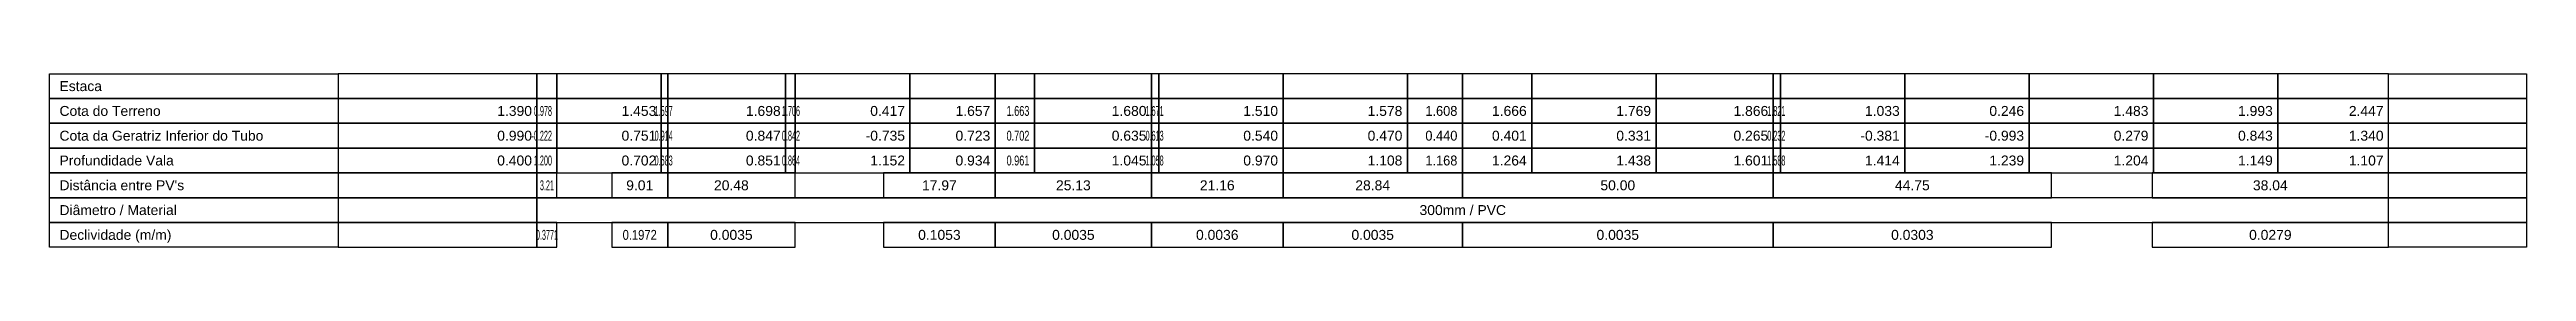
# Model space of a CAD drawing. Extents: x -160 to 364724, y -100 to 7353297.
# Drawn here: x 360149.8 to 360548.2, y 7351480.7 to 7351508.7 of the extents above; entities that cross this region are included whole.
import ezdxf
from ezdxf.enums import TextEntityAlignment as Align

# ---------------------------------------------------------------- set-up
doc = ezdxf.new("R2010")
doc.units = 0
doc.header["$LTSCALE"] = 5
doc.layers.add('PS_PERFIL_COTA_LIN', color=7, linetype='Continuous')
doc.layers.add('PS_PERFIL_COTA_TXT', color=5, linetype='Continuous')
doc.styles.get("Standard").update_dxf_attribs({"font": 'arial.ttf'})

msp = doc.modelspace()

# ---------------------------------------------------------------- texts
at = {"layer": 'PS_PERFIL_COTA_TXT'}
for s, p in [('Estaca', (360151.438, 7351506.7)), ('Cota do Terreno', (360151.438, 7351502.7)), ('Cota da Geratriz Inferior do Tubo', (360151.438, 7351498.7)), ('Profundidade Vala', (360151.438, 7351494.7)), ("Distância entre PV's", (360151.438, 7351490.7)), ('Diâmetro / Material', (360151.438, 7351486.7)), ('Declividade (m/m)', (360151.438, 7351482.7))]:
    msp.add_text(s, height=1.6, dxfattribs=at).set_placement(p, align=Align.MIDDLE_LEFT)
for s, p in [('1.390', (360227.438, 7351502.7)), ('1.453', (360247.438, 7351502.7)), ('1.698', (360267.438, 7351502.7)), ('0.417', (360287.438, 7351502.7)), ('1.657', (360301.152, 7351502.7)), ('1.680', (360326.281, 7351502.7)), ('1.510', (360347.438, 7351502.7)), ('1.578', (360367.438, 7351502.7)), ('1.666', (360387.438, 7351502.7)), ('1.769', (360407.438, 7351502.7)), ('1.866', (360426.283, 7351502.7)), ('1.033', (360447.438, 7351502.7)), ('0.246', (360467.438, 7351502.7)), ('1.483', (360487.438, 7351502.7)), ('1.993', (360507.438, 7351502.7)), ('2.447', (360525.258, 7351502.7)), ('0.990', (360227.438, 7351498.7)), ('0.751', (360247.438, 7351498.7)), ('0.847', (360267.438, 7351498.7)), ('-0.735', (360287.438, 7351498.7)), ('0.723', (360301.152, 7351498.7)), ('0.635', (360326.281, 7351498.7)), ('0.540', (360347.438, 7351498.7)), ('0.470', (360367.438, 7351498.7)), ('0.401', (360387.438, 7351498.7)), ('0.331', (360407.438, 7351498.7)), ('0.265', (360426.283, 7351498.7)), ('-0.381', (360447.438, 7351498.7)), ('-0.993', (360467.438, 7351498.7)), ('0.279', (360487.438, 7351498.7)), ('0.843', (360507.438, 7351498.7)), ('1.340', (360525.258, 7351498.7)), ('0.400', (360227.438, 7351494.7)), ('0.702', (360247.438, 7351494.7)), ('0.851', (360267.438, 7351494.7)), ('1.152', (360287.438, 7351494.7)), ('0.934', (360301.152, 7351494.7)), ('1.045', (360326.281, 7351494.7)), ('0.970', (360347.438, 7351494.7)), ('1.108', (360367.438, 7351494.7)), ('1.264', (360387.438, 7351494.7)), ('1.438', (360407.438, 7351494.7)), ('1.601', (360426.283, 7351494.7)), ('1.414', (360447.438, 7351494.7)), ('1.239', (360467.438, 7351494.7)), ('1.204', (360487.438, 7351494.7)), ('1.149', (360507.438, 7351494.7)), ('1.107', (360525.258, 7351494.7))]:
    msp.add_text(s, height=1.6, dxfattribs=at).set_placement(p, align=Align.MIDDLE_RIGHT)
for s, width, p in [('0.978', 0.5, (360230.653, 7351502.7)), ('1.597', 0.5, (360250.069, 7351502.7)), ('1.706', 0.5, (360270.548, 7351502.7)), ('1.663', 0.654862, (360307.438, 7351502.7)), ('1.671', 0.5, (360329.038, 7351502.7)), ('1.608', 0.921283, (360376.283, 7351502.7)), ('1.821', 0.5, (360429.038, 7351502.7)), ('-0.222', 0.5, (360230.653, 7351498.7)), ('0.914', 0.5, (360250.069, 7351498.7)), ('0.842', 0.5, (360270.548, 7351498.7)), ('0.702', 0.654862, (360307.438, 7351498.7)), ('0.613', 0.5, (360329.038, 7351498.7)), ('0.440', 0.921283, (360376.283, 7351498.7)), ('0.232', 0.5, (360429.038, 7351498.7)), ('1.200', 0.5, (360230.653, 7351494.7)), ('0.683', 0.5, (360250.069, 7351494.7)), ('0.864', 0.5, (360270.548, 7351494.7)), ('0.961', 0.654862, (360307.438, 7351494.7)), ('1.058', 0.5, (360329.038, 7351494.7)), ('1.168', 0.921283, (360376.283, 7351494.7)), ('1.588', 0.5, (360429.038, 7351494.7))]:
    msp.add_text(s, height=1.6, dxfattribs=dict(at, width=width)).set_placement(p, align=Align.MIDDLE_RIGHT)
for s, width, p in [('3.21', 0.5, (360229.845, 7351490.7)), ('0.3771', 0.5, (360229.845, 7351482.7)), ('0.1972', 0.804408, (360244.765, 7351482.7))]:
    msp.add_text(s, height=1.6, dxfattribs=dict(at, width=width)).set_placement(p, align=Align.MIDDLE_CENTER)
for s, p in [('9.01', (360244.765, 7351490.7)), ('20.48', (360259.509, 7351490.7)), ('17.97', (360292.969, 7351490.7)), ('25.13', (360314.517, 7351490.7)), ('21.16', (360337.66, 7351490.7)), ('28.84', (360362.661, 7351490.7)), ('50.00', (360402.083, 7351490.7)), ('44.75', (360449.46, 7351490.7)), ('38.04', (360507.041, 7351490.7)), ('300mm / PVC', (360377.148, 7351486.7)), ('0.0035', (360259.509, 7351482.7)), ('0.1053', (360292.969, 7351482.7)), ('0.0035', (360314.517, 7351482.7)), ('0.0036', (360337.66, 7351482.7)), ('0.0035', (360362.661, 7351482.7)), ('0.0035', (360402.083, 7351482.7)), ('0.0303', (360449.46, 7351482.7)), ('0.0279', (360507.041, 7351482.7))]:
    msp.add_text(s, height=1.6, dxfattribs=at).set_placement(p, align=Align.MIDDLE_CENTER)

# ---------------------------------------------------------------- linework, layer by layer
at = {"layer": 'PS_PERFIL_COTA_LIN', "linetype": 'Continuous'}
for points in [[(360196.238, 7351508.7), (360196.238, 7351504.7), (360149.838, 7351504.7), (360149.838, 7351508.7)], [(360196.238, 7351508.7), (360196.238, 7351504.7), (360228.238, 7351504.7), (360228.238, 7351508.7)], [(360228.238, 7351508.7), (360228.238, 7351504.7), (360231.453, 7351504.7), (360231.453, 7351508.7)], [(360231.453, 7351508.7), (360231.453, 7351504.7), (360248.238, 7351504.7), (360248.238, 7351508.7)], [(360248.238, 7351508.7), (360248.238, 7351504.7), (360249.269, 7351504.7), (360249.269, 7351508.7)], [(360249.269, 7351508.7), (360249.269, 7351504.7), (360268.238, 7351504.7), (360268.238, 7351508.7)], [(360268.238, 7351508.7), (360268.238, 7351504.7), (360269.748, 7351504.7), (360269.748, 7351508.7)], [(360269.748, 7351508.7), (360269.748, 7351504.7), (360288.238, 7351504.7), (360288.238, 7351508.7)], [(360288.238, 7351508.7), (360288.238, 7351504.7), (360301.952, 7351504.7), (360301.952, 7351508.7)], [(360301.952, 7351508.7), (360301.952, 7351504.7), (360308.238, 7351504.7), (360308.238, 7351508.7)], [(360308.238, 7351508.7), (360308.238, 7351504.7), (360327.081, 7351504.7), (360327.081, 7351508.7)], [(360327.081, 7351508.7), (360327.081, 7351504.7), (360328.238, 7351504.7), (360328.238, 7351508.7)], [(360328.238, 7351508.7), (360328.238, 7351504.7), (360348.238, 7351504.7), (360348.238, 7351508.7)], [(360348.238, 7351508.7), (360348.238, 7351504.7), (360368.238, 7351504.7), (360368.238, 7351508.7)], [(360368.238, 7351508.7), (360368.238, 7351504.7), (360377.083, 7351504.7), (360377.083, 7351508.7)], [(360377.083, 7351508.7), (360377.083, 7351504.7), (360388.238, 7351504.7), (360388.238, 7351508.7)], [(360388.238, 7351508.7), (360388.238, 7351504.7), (360408.238, 7351504.7), (360408.238, 7351508.7)], [(360408.238, 7351508.7), (360408.238, 7351504.7), (360427.083, 7351504.7), (360427.083, 7351508.7)], [(360427.083, 7351508.7), (360427.083, 7351504.7), (360428.238, 7351504.7), (360428.238, 7351508.7)], [(360428.238, 7351508.7), (360428.238, 7351504.7), (360448.238, 7351504.7), (360448.238, 7351508.7)], [(360448.238, 7351508.7), (360448.238, 7351504.7), (360468.238, 7351504.7), (360468.238, 7351508.7)], [(360468.238, 7351508.7), (360468.238, 7351504.7), (360488.238, 7351504.7), (360488.238, 7351508.7)], [(360488.238, 7351508.7), (360488.238, 7351504.7), (360508.238, 7351504.7), (360508.238, 7351508.7)], [(360508.238, 7351508.7), (360508.238, 7351504.7), (360526.058, 7351504.7), (360526.058, 7351508.7)], [(360548.238, 7351508.7), (360548.238, 7351504.7), (360526.058, 7351504.7), (360526.058, 7351508.7)], [(360196.238, 7351504.7), (360196.238, 7351500.7), (360149.838, 7351500.7), (360149.838, 7351504.7)], [(360196.238, 7351504.7), (360196.238, 7351500.7), (360228.238, 7351500.7), (360228.238, 7351504.7)], [(360228.238, 7351504.7), (360228.238, 7351500.7), (360231.453, 7351500.7), (360231.453, 7351504.7)], [(360231.453, 7351504.7), (360231.453, 7351500.7), (360248.238, 7351500.7), (360248.238, 7351504.7)], [(360248.238, 7351504.7), (360248.238, 7351500.7), (360249.269, 7351500.7), (360249.269, 7351504.7)], [(360249.269, 7351504.7), (360249.269, 7351500.7), (360268.238, 7351500.7), (360268.238, 7351504.7)], [(360268.238, 7351504.7), (360268.238, 7351500.7), (360269.748, 7351500.7), (360269.748, 7351504.7)], [(360269.748, 7351504.7), (360269.748, 7351500.7), (360288.238, 7351500.7), (360288.238, 7351504.7)], [(360288.238, 7351504.7), (360288.238, 7351500.7), (360301.952, 7351500.7), (360301.952, 7351504.7)], [(360301.952, 7351504.7), (360301.952, 7351500.7), (360308.238, 7351500.7), (360308.238, 7351504.7)], [(360308.238, 7351504.7), (360308.238, 7351500.7), (360327.081, 7351500.7), (360327.081, 7351504.7)], [(360327.081, 7351504.7), (360327.081, 7351500.7), (360328.238, 7351500.7), (360328.238, 7351504.7)], [(360328.238, 7351504.7), (360328.238, 7351500.7), (360348.238, 7351500.7), (360348.238, 7351504.7)], [(360348.238, 7351504.7), (360348.238, 7351500.7), (360368.238, 7351500.7), (360368.238, 7351504.7)], [(360368.238, 7351504.7), (360368.238, 7351500.7), (360377.083, 7351500.7), (360377.083, 7351504.7)], [(360377.083, 7351504.7), (360377.083, 7351500.7), (360388.238, 7351500.7), (360388.238, 7351504.7)], [(360388.238, 7351504.7), (360388.238, 7351500.7), (360408.238, 7351500.7), (360408.238, 7351504.7)], [(360408.238, 7351504.7), (360408.238, 7351500.7), (360427.083, 7351500.7), (360427.083, 7351504.7)], [(360427.083, 7351504.7), (360427.083, 7351500.7), (360428.238, 7351500.7), (360428.238, 7351504.7)], [(360428.238, 7351504.7), (360428.238, 7351500.7), (360448.238, 7351500.7), (360448.238, 7351504.7)], [(360448.238, 7351504.7), (360448.238, 7351500.7), (360468.238, 7351500.7), (360468.238, 7351504.7)], [(360468.238, 7351504.7), (360468.238, 7351500.7), (360488.238, 7351500.7), (360488.238, 7351504.7)], [(360488.238, 7351504.7), (360488.238, 7351500.7), (360508.238, 7351500.7), (360508.238, 7351504.7)], [(360508.238, 7351504.7), (360508.238, 7351500.7), (360526.058, 7351500.7), (360526.058, 7351504.7)], [(360548.238, 7351504.7), (360548.238, 7351500.7), (360526.058, 7351500.7), (360526.058, 7351504.7)], [(360196.238, 7351500.7), (360196.238, 7351496.7), (360149.838, 7351496.7), (360149.838, 7351500.7)], [(360196.238, 7351500.7), (360196.238, 7351496.7), (360228.238, 7351496.7), (360228.238, 7351500.7)], [(360228.238, 7351500.7), (360228.238, 7351496.7), (360231.453, 7351496.7), (360231.453, 7351500.7)], [(360231.453, 7351500.7), (360231.453, 7351496.7), (360248.238, 7351496.7), (360248.238, 7351500.7)], [(360248.238, 7351500.7), (360248.238, 7351496.7), (360249.269, 7351496.7), (360249.269, 7351500.7)], [(360249.269, 7351500.7), (360249.269, 7351496.7), (360268.238, 7351496.7), (360268.238, 7351500.7)], [(360268.238, 7351500.7), (360268.238, 7351496.7), (360269.748, 7351496.7), (360269.748, 7351500.7)], [(360269.748, 7351500.7), (360269.748, 7351496.7), (360288.238, 7351496.7), (360288.238, 7351500.7)], [(360288.238, 7351500.7), (360288.238, 7351496.7), (360301.952, 7351496.7), (360301.952, 7351500.7)], [(360301.952, 7351500.7), (360301.952, 7351496.7), (360308.238, 7351496.7), (360308.238, 7351500.7)], [(360308.238, 7351500.7), (360308.238, 7351496.7), (360327.081, 7351496.7), (360327.081, 7351500.7)], [(360327.081, 7351500.7), (360327.081, 7351496.7), (360328.238, 7351496.7), (360328.238, 7351500.7)], [(360328.238, 7351500.7), (360328.238, 7351496.7), (360348.238, 7351496.7), (360348.238, 7351500.7)], [(360348.238, 7351500.7), (360348.238, 7351496.7), (360368.238, 7351496.7), (360368.238, 7351500.7)], [(360368.238, 7351500.7), (360368.238, 7351496.7), (360377.083, 7351496.7), (360377.083, 7351500.7)], [(360377.083, 7351500.7), (360377.083, 7351496.7), (360388.238, 7351496.7), (360388.238, 7351500.7)], [(360388.238, 7351500.7), (360388.238, 7351496.7), (360408.238, 7351496.7), (360408.238, 7351500.7)], [(360408.238, 7351500.7), (360408.238, 7351496.7), (360427.083, 7351496.7), (360427.083, 7351500.7)], [(360427.083, 7351500.7), (360427.083, 7351496.7), (360428.238, 7351496.7), (360428.238, 7351500.7)], [(360428.238, 7351500.7), (360428.238, 7351496.7), (360448.238, 7351496.7), (360448.238, 7351500.7)], [(360448.238, 7351500.7), (360448.238, 7351496.7), (360468.238, 7351496.7), (360468.238, 7351500.7)], [(360468.238, 7351500.7), (360468.238, 7351496.7), (360488.238, 7351496.7), (360488.238, 7351500.7)], [(360488.238, 7351500.7), (360488.238, 7351496.7), (360508.238, 7351496.7), (360508.238, 7351500.7)], [(360508.238, 7351500.7), (360508.238, 7351496.7), (360526.058, 7351496.7), (360526.058, 7351500.7)], [(360548.238, 7351500.7), (360548.238, 7351496.7), (360526.058, 7351496.7), (360526.058, 7351500.7)], [(360196.238, 7351496.7), (360196.238, 7351492.7), (360149.838, 7351492.7), (360149.838, 7351496.7)], [(360196.238, 7351496.7), (360196.238, 7351492.7), (360228.238, 7351492.7), (360228.238, 7351496.7)], [(360228.238, 7351496.7), (360228.238, 7351492.7), (360231.453, 7351492.7), (360231.453, 7351496.7)], [(360231.453, 7351496.7), (360231.453, 7351492.7), (360248.238, 7351492.7), (360248.238, 7351496.7)], [(360248.238, 7351496.7), (360248.238, 7351492.7), (360249.269, 7351492.7), (360249.269, 7351496.7)], [(360249.269, 7351496.7), (360249.269, 7351492.7), (360268.238, 7351492.7), (360268.238, 7351496.7)], [(360268.238, 7351496.7), (360268.238, 7351492.7), (360269.748, 7351492.7), (360269.748, 7351496.7)], [(360269.748, 7351496.7), (360269.748, 7351492.7), (360288.238, 7351492.7), (360288.238, 7351496.7)], [(360288.238, 7351496.7), (360288.238, 7351492.7), (360301.952, 7351492.7), (360301.952, 7351496.7)], [(360301.952, 7351496.7), (360301.952, 7351492.7), (360308.238, 7351492.7), (360308.238, 7351496.7)], [(360308.238, 7351496.7), (360308.238, 7351492.7), (360327.081, 7351492.7), (360327.081, 7351496.7)], [(360327.081, 7351496.7), (360327.081, 7351492.7), (360328.238, 7351492.7), (360328.238, 7351496.7)], [(360328.238, 7351496.7), (360328.238, 7351492.7), (360348.238, 7351492.7), (360348.238, 7351496.7)], [(360348.238, 7351496.7), (360348.238, 7351492.7), (360368.238, 7351492.7), (360368.238, 7351496.7)], [(360368.238, 7351496.7), (360368.238, 7351492.7), (360377.083, 7351492.7), (360377.083, 7351496.7)], [(360377.083, 7351496.7), (360377.083, 7351492.7), (360388.238, 7351492.7), (360388.238, 7351496.7)], [(360388.238, 7351496.7), (360388.238, 7351492.7), (360408.238, 7351492.7), (360408.238, 7351496.7)], [(360408.238, 7351496.7), (360408.238, 7351492.7), (360427.083, 7351492.7), (360427.083, 7351496.7)], [(360427.083, 7351496.7), (360427.083, 7351492.7), (360428.238, 7351492.7), (360428.238, 7351496.7)], [(360428.238, 7351496.7), (360428.238, 7351492.7), (360448.238, 7351492.7), (360448.238, 7351496.7)], [(360448.238, 7351496.7), (360448.238, 7351492.7), (360468.238, 7351492.7), (360468.238, 7351496.7)], [(360468.238, 7351496.7), (360468.238, 7351492.7), (360488.238, 7351492.7), (360488.238, 7351496.7)], [(360488.238, 7351496.7), (360488.238, 7351492.7), (360508.238, 7351492.7), (360508.238, 7351496.7)], [(360508.238, 7351496.7), (360508.238, 7351492.7), (360526.058, 7351492.7), (360526.058, 7351496.7)], [(360548.238, 7351496.7), (360548.238, 7351492.7), (360526.058, 7351492.7), (360526.058, 7351496.7)], [(360196.238, 7351492.7), (360196.238, 7351488.7), (360149.838, 7351488.7), (360149.838, 7351492.7)], [(360196.238, 7351492.7), (360196.238, 7351488.7), (360228.238, 7351488.7), (360228.238, 7351492.7)], [(360228.238, 7351492.7), (360228.238, 7351488.7), (360231.453, 7351488.7), (360231.453, 7351492.7)], [(360240.26, 7351492.7), (360240.26, 7351488.7), (360249.269, 7351488.7), (360249.269, 7351492.7)], [(360249.269, 7351492.7), (360249.269, 7351488.7), (360269.748, 7351488.7), (360269.748, 7351492.7)], [(360283.987, 7351492.7), (360283.987, 7351488.7), (360301.952, 7351488.7), (360301.952, 7351492.7)], [(360301.952, 7351492.7), (360301.952, 7351488.7), (360327.081, 7351488.7), (360327.081, 7351492.7)], [(360327.081, 7351492.7), (360327.081, 7351488.7), (360348.238, 7351488.7), (360348.238, 7351492.7)], [(360348.238, 7351492.7), (360348.238, 7351488.7), (360377.083, 7351488.7), (360377.083, 7351492.7)], [(360377.083, 7351492.7), (360377.083, 7351488.7), (360427.083, 7351488.7), (360427.083, 7351492.7)], [(360427.083, 7351492.7), (360427.083, 7351488.7), (360471.837, 7351488.7), (360471.837, 7351492.7)], [(360488.023, 7351492.7), (360488.023, 7351488.7), (360526.058, 7351488.7), (360526.058, 7351492.7)], [(360548.238, 7351492.7), (360548.238, 7351488.7), (360526.058, 7351488.7), (360526.058, 7351492.7)], [(360196.238, 7351488.7), (360196.238, 7351484.7), (360149.838, 7351484.7), (360149.838, 7351488.7)], [(360196.238, 7351488.7), (360196.238, 7351484.7), (360228.238, 7351484.7), (360228.238, 7351488.7)], [(360228.238, 7351488.7), (360228.238, 7351484.7), (360526.058, 7351484.7), (360526.058, 7351488.7)], [(360548.238, 7351488.7), (360548.238, 7351484.7), (360526.058, 7351484.7), (360526.058, 7351488.7)], [(360196.238, 7351484.7), (360196.238, 7351480.7), (360149.838, 7351480.7), (360149.838, 7351484.7)], [(360196.238, 7351484.7), (360196.238, 7351480.7), (360228.238, 7351480.7), (360228.238, 7351484.7)], [(360228.238, 7351484.7), (360228.238, 7351480.7), (360231.453, 7351480.7), (360231.453, 7351484.7)], [(360240.26, 7351484.7), (360240.26, 7351480.7), (360249.269, 7351480.7), (360249.269, 7351484.7)], [(360249.269, 7351484.7), (360249.269, 7351480.7), (360269.748, 7351480.7), (360269.748, 7351484.7)], [(360283.987, 7351484.7), (360283.987, 7351480.7), (360301.952, 7351480.7), (360301.952, 7351484.7)], [(360301.952, 7351484.7), (360301.952, 7351480.7), (360327.081, 7351480.7), (360327.081, 7351484.7)], [(360327.081, 7351484.7), (360327.081, 7351480.7), (360348.238, 7351480.7), (360348.238, 7351484.7)], [(360348.238, 7351484.7), (360348.238, 7351480.7), (360377.083, 7351480.7), (360377.083, 7351484.7)], [(360377.083, 7351484.7), (360377.083, 7351480.7), (360427.083, 7351480.7), (360427.083, 7351484.7)], [(360427.083, 7351484.7), (360427.083, 7351480.7), (360471.837, 7351480.7), (360471.837, 7351484.7)], [(360488.023, 7351484.7), (360488.023, 7351480.7), (360526.058, 7351480.7), (360526.058, 7351484.7)], [(360548.238, 7351484.7), (360548.238, 7351480.7), (360526.058, 7351480.7), (360526.058, 7351484.7)]]:
    msp.add_lwpolyline(points, close=True, dxfattribs=at)
for points in [[(360228.238, 7351492.7), (360231.453, 7351492.7)], [(360248.238, 7351492.7), (360249.269, 7351492.7)], [(360268.238, 7351492.7), (360269.748, 7351492.7)], [(360288.238, 7351492.7), (360301.952, 7351492.7)], [(360308.238, 7351492.7), (360327.081, 7351492.7)], [(360348.238, 7351492.7), (360368.238, 7351492.7)], [(360368.238, 7351492.7), (360377.083, 7351492.7)], [(360388.238, 7351492.7), (360408.238, 7351492.7)], [(360408.238, 7351492.7), (360427.083, 7351492.7)], [(360428.238, 7351492.7), (360448.238, 7351492.7)], [(360448.238, 7351492.7), (360468.238, 7351492.7)], [(360488.238, 7351492.7), (360508.238, 7351492.7)], [(360508.238, 7351492.7), (360526.058, 7351492.7)], [(360196.238, 7351488.7), (360228.238, 7351488.7)], [(360228.238, 7351488.7), (360231.453, 7351488.7)], [(360228.238, 7351488.7), (360231.453, 7351488.7)], [(360231.453, 7351488.7), (360248.238, 7351488.7)], [(360248.238, 7351488.7), (360249.269, 7351488.7)], [(360248.238, 7351488.7), (360249.269, 7351488.7)], [(360249.269, 7351488.7), (360268.238, 7351488.7)], [(360268.238, 7351488.7), (360269.748, 7351488.7)], [(360268.238, 7351488.7), (360269.748, 7351488.7)], [(360269.748, 7351488.7), (360288.238, 7351488.7)], [(360288.238, 7351488.7), (360301.952, 7351488.7)], [(360288.238, 7351488.7), (360301.952, 7351488.7)], [(360301.952, 7351488.7), (360308.238, 7351488.7)], [(360308.238, 7351488.7), (360327.081, 7351488.7)], [(360308.238, 7351488.7), (360327.081, 7351488.7)], [(360327.081, 7351488.7), (360328.238, 7351488.7)], [(360328.238, 7351488.7), (360348.238, 7351488.7)], [(360348.238, 7351488.7), (360368.238, 7351488.7)], [(360348.238, 7351488.7), (360368.238, 7351488.7)], [(360368.238, 7351488.7), (360377.083, 7351488.7)], [(360368.238, 7351488.7), (360377.083, 7351488.7)], [(360377.083, 7351488.7), (360388.238, 7351488.7)], [(360388.238, 7351488.7), (360408.238, 7351488.7)], [(360388.238, 7351488.7), (360408.238, 7351488.7)], [(360408.238, 7351488.7), (360427.083, 7351488.7)], [(360408.238, 7351488.7), (360427.083, 7351488.7)], [(360427.083, 7351488.7), (360428.238, 7351488.7)], [(360428.238, 7351488.7), (360448.238, 7351488.7)], [(360428.238, 7351488.7), (360448.238, 7351488.7)], [(360448.238, 7351488.7), (360468.238, 7351488.7)], [(360448.238, 7351488.7), (360468.238, 7351488.7)], [(360488.238, 7351488.7), (360508.238, 7351488.7)], [(360488.238, 7351488.7), (360508.238, 7351488.7)], [(360508.238, 7351488.7), (360526.058, 7351488.7)], [(360508.238, 7351488.7), (360526.058, 7351488.7)], [(360196.238, 7351484.7), (360228.238, 7351484.7)], [(360228.238, 7351484.7), (360231.453, 7351484.7)], [(360228.238, 7351484.7), (360231.453, 7351484.7)], [(360231.453, 7351484.7), (360248.238, 7351484.7)], [(360248.238, 7351484.7), (360249.269, 7351484.7)], [(360248.238, 7351484.7), (360249.269, 7351484.7)], [(360249.269, 7351484.7), (360268.238, 7351484.7)], [(360268.238, 7351484.7), (360269.748, 7351484.7)], [(360268.238, 7351484.7), (360269.748, 7351484.7)], [(360269.748, 7351484.7), (360288.238, 7351484.7)], [(360288.238, 7351484.7), (360301.952, 7351484.7)], [(360288.238, 7351484.7), (360301.952, 7351484.7)], [(360301.952, 7351484.7), (360308.238, 7351484.7)], [(360308.238, 7351484.7), (360327.081, 7351484.7)], [(360308.238, 7351484.7), (360327.081, 7351484.7)], [(360327.081, 7351484.7), (360328.238, 7351484.7)], [(360328.238, 7351484.7), (360348.238, 7351484.7)], [(360348.238, 7351484.7), (360368.238, 7351484.7)], [(360348.238, 7351484.7), (360368.238, 7351484.7)], [(360368.238, 7351484.7), (360377.083, 7351484.7)], [(360368.238, 7351484.7), (360377.083, 7351484.7)], [(360377.083, 7351484.7), (360388.238, 7351484.7)], [(360388.238, 7351484.7), (360408.238, 7351484.7)], [(360388.238, 7351484.7), (360408.238, 7351484.7)], [(360408.238, 7351484.7), (360427.083, 7351484.7)], [(360408.238, 7351484.7), (360427.083, 7351484.7)], [(360427.083, 7351484.7), (360428.238, 7351484.7)], [(360428.238, 7351484.7), (360448.238, 7351484.7)], [(360428.238, 7351484.7), (360448.238, 7351484.7)], [(360448.238, 7351484.7), (360468.238, 7351484.7)], [(360448.238, 7351484.7), (360468.238, 7351484.7)], [(360488.238, 7351484.7), (360508.238, 7351484.7)], [(360488.238, 7351484.7), (360508.238, 7351484.7)], [(360508.238, 7351484.7), (360526.058, 7351484.7)], [(360508.238, 7351484.7), (360526.058, 7351484.7)], [(360228.238, 7351480.7), (360231.453, 7351480.7)], [(360248.238, 7351480.7), (360249.269, 7351480.7)], [(360268.238, 7351480.7), (360269.748, 7351480.7)], [(360288.238, 7351480.7), (360301.952, 7351480.7)], [(360308.238, 7351480.7), (360327.081, 7351480.7)], [(360348.238, 7351480.7), (360368.238, 7351480.7)], [(360368.238, 7351480.7), (360377.083, 7351480.7)], [(360388.238, 7351480.7), (360408.238, 7351480.7)], [(360408.238, 7351480.7), (360427.083, 7351480.7)], [(360428.238, 7351480.7), (360448.238, 7351480.7)], [(360448.238, 7351480.7), (360468.238, 7351480.7)], [(360488.238, 7351480.7), (360508.238, 7351480.7)], [(360508.238, 7351480.7), (360526.058, 7351480.7)]]:
    msp.add_lwpolyline(points, dxfattribs=at)

msp.set_redraw_order([(e.dxf.handle, doc.entitydb.next_handle()) for e in msp.query("TEXT MTEXT ATTDEF DIMENSION ARC_DIMENSION")])  # texts and dimensions are drawn at this point

doc.saveas('drawing.dxf')
